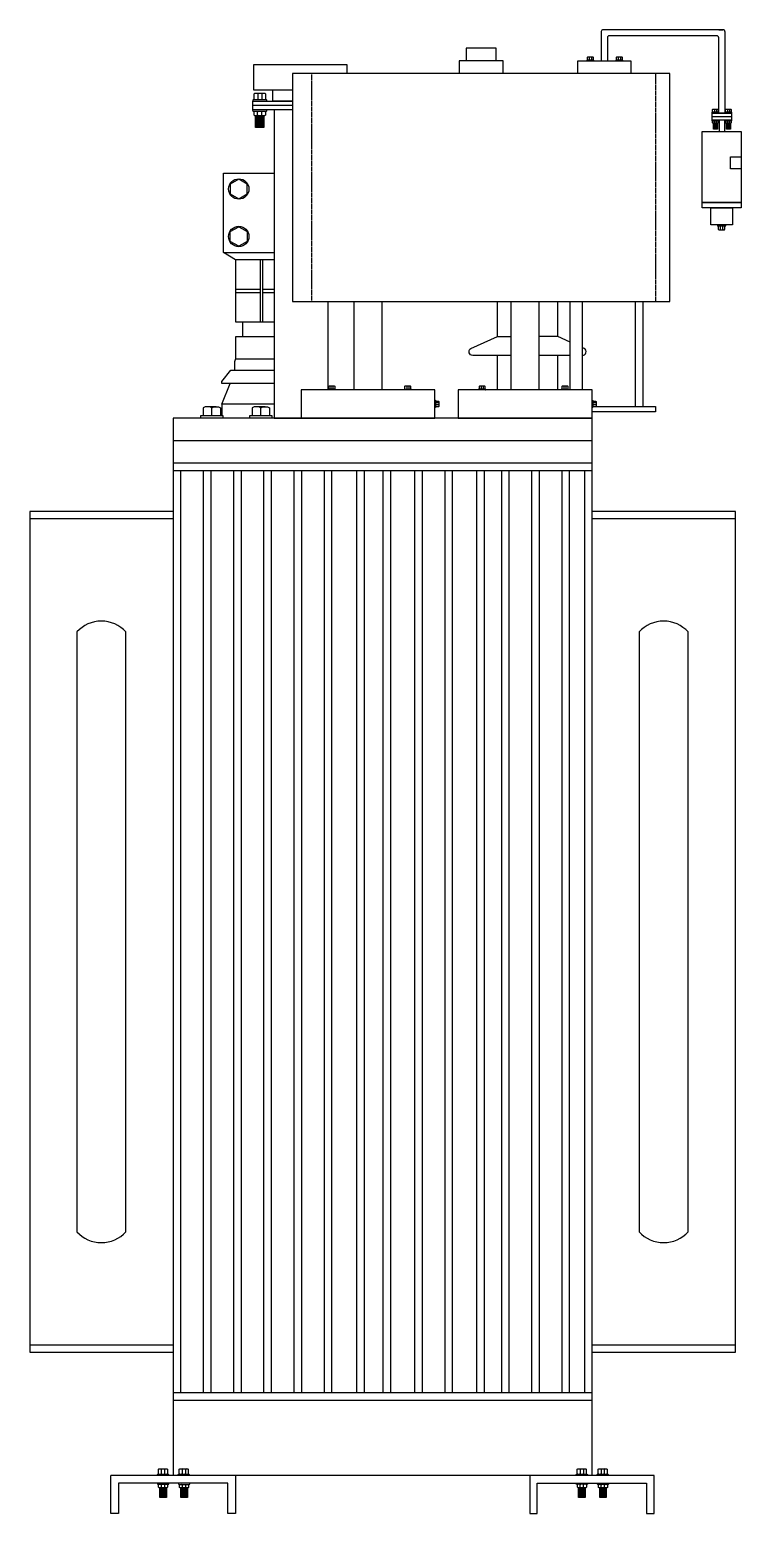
# Model space of a CAD drawing. Header units: millimetres. Extents: x 20927 to 53748, y 38421 to 54891.
# Drawn here: x 42715 to 43658, y 51488 to 53454 of the extents above; entities that cross this region are included whole.
import ezdxf

# ---------------------------------------------------------------- set-up
doc = ezdxf.new("R2010")
doc.units = ezdxf.units.MM
doc.linetypes.add('DASHEDX2', pattern=[1.5, 1, -0.5])
doc.layers.add('Btrans.', color=2, linetype='Continuous')
doc.layers.add('HIGHT', color=8, linetype='Continuous')

# ---------------------------------------------------------------- blocks, each defined once
blk = doc.blocks.new('A$C6F5A6055-flat-4')
at = {"layer": 'HIGHT'}
for p, q in [((0, 262.6), (0, 223.9)), ((161.5, 265.1), (2.5, 265.1)), ((153.3, 257), (10.6, 257)), ((155.8, 265.1), (161.5, 265.1)), ((164, 262.6), (164, 154.7)), ((8.1, 254.5), (8.1, 223.9)), ((155.8, 154.7), (155.8, 254.5)), ((147.6, 159.5), (148.1, 160)), ((147.6, 156.1), (147.6, 159.5)), ((148.1, 160), (149.9, 160)), ((149.5, 160), (149.9, 159.5)), ((149.9, 160), (152.7, 160)), ((150.4, 160), (149.9, 159.5)), ((149.9, 159.5), (149.9, 156.1)), ((152.2, 160), (152.7, 159.5)), ((152.7, 160), (154.6, 160)), ((153.2, 160), (152.7, 159.5)), ((152.7, 159.5), (152.7, 156.1)), ((154.6, 160), (155.1, 159.5)), ((155.1, 159.5), (155.1, 156.1)), ((164.8, 159.5), (165.3, 160)), ((164.8, 156.1), (164.8, 159.5)), ((165.3, 160), (167.1, 160)), ((166.7, 160), (167.1, 159.5)), ((167.6, 160), (167.1, 159.5)), ((167.1, 160), (169.9, 160)), ((167.1, 159.5), (167.1, 156.1)), ((169.4, 160), (169.9, 159.5)), ((170.4, 160), (169.9, 159.5)), ((169.9, 160), (171.8, 160)), ((169.9, 159.5), (169.9, 156.1)), ((171.8, 160), (172.3, 159.5)), ((172.3, 159.5), (172.3, 156.1)), ((147, 149.9), (172.7, 149.9)), ((147.1, 155.6), (155.5, 155.6)), ((155.5, 154.7), (147.1, 154.7)), ((147.1, 145.2), (155.5, 145.2)), ((155.5, 144.2), (147.1, 144.2)), ((147.2, 144.2), (155.1, 144.2)), ((155.5, 155.6), (147.5, 155.6)), ((148.1, 155.6), (147.6, 156.1)), ((147.6, 143.8), (148.1, 144.2)), ((147.6, 141.7), (147.6, 143.8)), ((148.1, 141.3), (147.6, 141.7)), ((148.1, 155.6), (154.6, 155.6)), ((154.6, 144.2), (148.1, 144.2)), ((149.9, 141.3), (148.1, 141.3)), ((148.6, 133.4), (148.6, 141.3)), ((154, 140.9), (148.6, 140.9)), ((154, 140.1), (148.6, 140.1)), ((154, 140.1), (148.6, 140.1)), ((154, 139.2), (148.6, 139.2)), ((154, 139.2), (148.6, 139.2)), ((154, 138.4), (148.6, 138.4)), ((154, 138.4), (148.6, 138.4)), ((149, 154.7), (153.7, 154.7)), ((153.7, 145.2), (149, 145.2)), ((149.9, 156.1), (149.5, 155.6)), ((149.9, 143.8), (149.5, 144.2)), ((149.5, 141.3), (149.9, 141.7)), ((149.9, 156.1), (150.4, 155.6)), ((149.9, 143.8), (150.4, 144.2)), ((149.9, 141.7), (149.9, 143.8)), ((150.4, 141.3), (149.9, 141.7)), ((152.7, 141.3), (149.9, 141.3)), ((152.7, 156.1), (152.2, 155.6)), ((152.7, 143.8), (152.2, 144.2)), ((152.2, 141.3), (152.7, 141.7)), ((152.7, 156.1), (153.2, 155.6)), ((152.7, 143.8), (153.2, 144.2)), ((152.7, 141.7), (152.7, 143.8)), ((153.2, 141.3), (152.7, 141.7)), ((154.6, 141.3), (152.7, 141.3)), ((154, 141.3), (154, 133.4)), ((155.1, 156.1), (154.6, 155.6)), ((154.6, 144.2), (155.1, 143.8)), ((155.1, 141.7), (154.6, 141.3)), ((155.1, 143.8), (155.1, 141.7)), ((164, 154.7), (155.8, 154.7)), ((156.3, 145.2), (156.3, 130.1)), ((163.5, 145.2), (163.5, 130.1)), ((164.3, 155.6), (172.7, 155.6)), ((172.7, 154.7), (164.3, 154.7)), ((164.3, 145.2), (172.7, 145.2)), ((172.7, 144.2), (164.3, 144.2)), ((164.4, 144.2), (172.3, 144.2)), ((172.7, 155.6), (164.7, 155.6)), ((165.3, 155.6), (164.8, 156.1)), ((164.8, 143.8), (165.3, 144.2)), ((164.8, 141.7), (164.8, 143.8)), ((165.3, 141.3), (164.8, 141.7)), ((165.3, 155.6), (171.8, 155.6)), ((171.8, 144.2), (165.3, 144.2)), ((167.1, 141.3), (165.3, 141.3)), ((165.8, 133.4), (165.8, 141.3)), ((171.2, 140.9), (165.8, 140.9)), ((171.2, 140.1), (165.8, 140.1)), ((171.2, 140.1), (165.8, 140.1)), ((171.2, 139.2), (165.8, 139.2)), ((171.2, 139.2), (165.8, 139.2)), ((171.2, 138.4), (165.8, 138.4)), ((171.2, 138.4), (165.8, 138.4)), ((166.2, 154.7), (170.9, 154.7)), ((170.9, 145.2), (166.2, 145.2)), ((167.1, 156.1), (166.7, 155.6)), ((167.1, 143.8), (166.7, 144.2)), ((166.7, 141.3), (167.1, 141.7)), ((167.1, 156.1), (167.6, 155.6)), ((167.1, 143.8), (167.6, 144.2)), ((167.1, 141.7), (167.1, 143.8)), ((167.6, 141.3), (167.1, 141.7)), ((169.9, 141.3), (167.1, 141.3)), ((169.9, 156.1), (169.4, 155.6)), ((169.9, 143.8), (169.4, 144.2)), ((169.4, 141.3), (169.9, 141.7)), ((169.9, 156.1), (170.4, 155.6)), ((169.9, 143.8), (170.4, 144.2)), ((169.9, 141.7), (169.9, 143.8)), ((170.4, 141.3), (169.9, 141.7)), ((171.8, 141.3), (169.9, 141.3)), ((171.2, 141.3), (171.2, 133.4)), ((172.3, 156.1), (171.8, 155.6)), ((171.8, 144.2), (172.3, 143.8)), ((172.3, 141.7), (171.8, 141.3)), ((172.3, 143.8), (172.3, 141.7)), ((154, 137.6), (148.6, 137.6)), ((154, 137.6), (148.6, 137.6)), ((154, 136.7), (148.6, 136.7)), ((154, 136.7), (148.6, 136.7)), ((154, 135.9), (148.6, 135.9)), ((154, 135.9), (148.6, 135.9)), ((154, 135.1), (148.6, 135.1)), ((154, 135.1), (148.6, 135.1)), ((154, 134.2), (148.6, 134.2)), ((154, 134.2), (148.6, 134.2)), ((154, 133.4), (148.6, 133.4)), ((171.2, 137.6), (165.8, 137.6)), ((171.2, 137.6), (165.8, 137.6)), ((171.2, 136.7), (165.8, 136.7)), ((171.2, 136.7), (165.8, 136.7)), ((171.2, 135.9), (165.8, 135.9)), ((171.2, 135.9), (165.8, 135.9)), ((171.2, 135.1), (165.8, 135.1)), ((171.2, 135.1), (165.8, 135.1)), ((171.2, 134.2), (165.8, 134.2)), ((171.2, 134.2), (165.8, 134.2)), ((171.2, 133.4), (165.8, 133.4)), ((164.6, 6.4), (154.5, 6.4)), ((154.5, 5.3), (164.6, 5.3)), ((164.6, 5.3), (155, 5.3)), ((155.7, 5.3), (155.1, 4.7)), ((155.1, 4.7), (155.1, 0.6)), ((155.1, 0.6), (155.7, 0)), ((155.7, 5.3), (163.5, 5.3)), ((156.8, 6.4), (162.4, 6.4)), ((157.9, 4.7), (157.4, 5.3)), ((157.4, 0), (157.9, 0.6)), ((157.9, 4.7), (158.5, 5.3)), ((157.9, 0.6), (157.9, 4.7)), ((158.5, 0), (157.9, 0.6)), ((161.2, 4.7), (160.7, 5.3)), ((160.7, 0), (161.2, 0.6)), ((161.2, 4.7), (161.8, 5.3)), ((161.2, 0.6), (161.2, 4.7)), ((161.8, 0), (161.2, 0.6)), ((164, 4.7), (163.5, 5.3)), ((163.5, 0), (164, 0.6)), ((164, 0.6), (164, 4.7)), ((155.7, 0), (157.9, 0)), ((157.9, 0), (161.2, 0)), ((161.2, 0), (163.5, 0))]:
    blk.add_line(p, q, dxfattribs=at)
for points in [[(147, 154.7), (172.7, 154.7), (172.7, 145.2), (147, 145.2)], [(133.6, 130.1), (185.6, 130.1), (185.6, 36), (133.6, 36)], [(133.6, 36), (185.6, 36), (185.6, 36), (133.6, 36)], [(133.6, 36), (185.6, 36), (185.6, 28.8), (133.6, 28.8)], [(145.2, 28.8), (173.9, 28.8), (173.9, 6.4), (145.2, 6.4)]]:
    blk.add_lwpolyline(points, close=True, dxfattribs=at)
blk.add_lwpolyline([(185.6, 80.5), (171.3, 80.5), (171.3, 96.7), (185.6, 96.7)], dxfattribs=at)
for centre, radius, start, end in [((2.5, 262.6), 2.5, 90, 180), ((10.6, 254.5), 2.5, 90, 180), ((153.3, 254.5), 2.5, 0, 90), ((161.5, 262.6), 2.5, 0, 90), ((147, 155.2), 0.473, 82.7348, 277.2652), ((147, 144.7), 0.473, 82.7348, 277.2652), ((155.6, 155.2), 0.473, 262.7348, 97.2652), ((155.6, 144.7), 0.473, 262.7348, 97.2652), ((164.2, 155.2), 0.473, 82.7348, 277.2652), ((164.2, 144.7), 0.473, 82.7348, 277.2652), ((172.8, 155.2), 0.473, 262.7348, 97.2652), ((172.8, 144.7), 0.473, 262.7348, 97.2652), ((154.4, 5.8), 0.567, 82.7348, 277.2652), ((164.7, 5.8), 0.567, 262.7348, 97.2652)]:
    blk.add_arc(centre, radius, start, end, dxfattribs=at)

msp = doc.modelspace()

# ---------------------------------------------------------------- linework, layer by layer
at = {"layer": 'Btrans.'}
for p, q in [((42905.4, 52939.2), (42905.4, 51537.5)), ((43460.5, 52939.2), (42905.5, 52939.2)), ((43460.4, 52939.2), (43460.4, 51537.5)), ((43460.4, 52909.2), (42905.4, 52909.2)), ((43460.4, 52879.2), (42905.4, 52879.2)), ((43460.4, 52869.2), (42905.4, 52869.2)), ((42905.4, 52805.4), (42715.4, 52805.4)), ((43650.4, 52805.4), (43460.4, 52805.4)), ((42715.4, 51711), (42905.4, 51711)), ((43460.4, 51711), (43650.4, 51711)), ((42905.4, 51647.5), (43460.4, 51647.5)), ((42905.4, 51637.5), (43460.4, 51637.5))]:
    msp.add_line(p, q, dxfattribs=at)
for points in [[(42905.4, 52815.4), (42715.4, 52815.4), (42715.4, 51701), (42905.4, 51701)], [(43460.4, 51701), (43650.4, 51701), (43650.4, 52815.4), (43460.4, 52815.4)], [(43377.9, 51537.5), (43377.9, 51487.5), (43387.9, 51487.5), (43387.9, 51527.5), (43532.9, 51527.5), (43532.9, 51487.5), (43542.9, 51487.5), (43542.9, 51537.5), (42822.9, 51537.5)], [(42987.9, 51537.5), (42987.9, 51487.5), (42977.9, 51487.5), (42977.9, 51527.5), (42832.9, 51527.5), (42832.9, 51487.5), (42822.9, 51487.5), (42822.9, 51537.5)]]:
    msp.add_lwpolyline(points, dxfattribs=at)
at = {"layer": 'HIGHT'}
for p, q in [((43456.9, 53417.4), (43456.9, 53414)), ((43459.6, 53417.4), (43459.6, 53414)), ((43495.3, 53417.4), (43495.3, 53414)), ((43498.1, 53417.4), (43498.1, 53414)), ((43018.5, 53369.8), (43017.5, 53368.8)), ((43024, 53369.8), (43023.1, 53368.8)), ((43017.5, 53362), (43018.5, 53361)), ((43023.1, 53362), (43024, 53361)), ((43025.6, 53339.2), (43014.8, 53339.2)), ((43025.6, 53337.5), (43014.8, 53337.5)), ((43025.6, 53335.8), (43014.8, 53335.8)), ((43025.6, 53334.1), (43014.8, 53334.1)), ((43025.6, 53332.5), (43014.8, 53332.5)), ((43025.6, 53330.8), (43014.8, 53330.8)), ((43017.4, 53344.9), (43018.4, 53345.8)), ((43018.4, 53339.9), (43017.4, 53340.8)), ((43023, 53344.9), (43023.9, 53345.8)), ((43023.9, 53339.9), (43023, 53340.8)), ((43025.6, 53329.1), (43014.8, 53329.1)), ((43025.6, 53327.4), (43014.8, 53327.4)), ((43025.6, 53325.8), (43014.8, 53325.8)), ((43020.9, 53148.8), (43020.9, 53066.8)), ((43023.9, 53148.8), (43023.9, 53066.8)), ((42987.9, 53109.9), (43020.9, 53109.9)), ((42987.9, 53105.8), (43020.9, 53105.8)), ((43023.9, 53109.9), (43039.3, 53109.9)), ((43023.9, 53105.8), (43039.3, 53105.8)), ((43335.1, 53047.1), (43353.1, 53047.1)), ((43415.1, 53047.1), (43390.6, 53047.1)), ((43335.1, 52976.7), (43335.1, 53022.1)), ((43431.4, 53022.1), (43390.6, 53022.1)), ((43415.1, 52976.7), (43415.1, 53022.1)), ((42969.9, 52957.8), (42980.9, 52984.8)), ((43113.9, 52982), (43114.4, 52981.5)), ((43114.4, 52978.1), (43113.9, 52977.6)), ((43117.6, 52982), (43117.1, 52981.5)), ((43117.1, 52978.1), (43117.6, 52977.6)), ((43215.4, 52982), (43215, 52981.5)), ((43215, 52978.1), (43215.4, 52977.6)), ((43218.2, 52982), (43217.7, 52981.5)), ((43217.7, 52978.1), (43218.2, 52977.6)), ((43313.1, 52982), (43313.5, 52981.5)), ((43313.5, 52978.1), (43313.1, 52977.6)), ((43316.8, 52982), (43316.3, 52981.5)), ((43316.3, 52978.1), (43316.8, 52977.6)), ((43422.7, 52982), (43423.2, 52981.5)), ((43423.2, 52978.1), (43422.7, 52977.6)), ((43426.4, 52982), (43425.9, 52981.5)), ((43425.9, 52978.1), (43426.4, 52977.6)), ((43253.7, 52959.3), (43253.2, 52959.8)), ((43253.7, 52956.6), (43253.2, 52956.1)), ((43257.6, 52959.8), (43257.1, 52959.3)), ((43257.6, 52956.1), (43257.1, 52956.6)), ((43461.9, 52959.3), (43461.4, 52959.8)), ((43461.9, 52956.6), (43461.4, 52956.1)), ((43465.8, 52959.8), (43465.3, 52959.3)), ((43465.8, 52956.1), (43465.3, 52956.6)), ((42950.9, 52954.3), (42962.4, 52954.3)), ((43015.9, 52954.3), (43027.4, 52954.3)), ((42915.4, 52869.2), (42915.4, 51647.2)), ((42945.4, 52869.2), (42945.4, 51647.2)), ((42955.4, 52869.2), (42955.4, 51647.2)), ((42985.4, 52869.2), (42985.4, 51647.2)), ((42995.4, 52869.2), (42995.4, 51647.2)), ((43025.4, 52869.2), (43025.4, 51647.2)), ((43035.4, 52869.2), (43035.4, 51647.2)), ((43065.4, 52869.2), (43065.4, 51647.2)), ((43075.4, 52869.2), (43075.4, 51647.2)), ((43105.4, 52869.2), (43105.4, 51647.2)), ((43115.4, 52869.2), (43115.4, 51647.2)), ((43148.4, 52869.2), (43148.4, 51647.2)), ((43158.4, 52869.2), (43158.4, 51647.2)), ((43183.3, 52870.3), (43183.3, 51648.2)), ((43193.3, 52870.3), (43193.3, 51648.2)), ((43225.4, 52869.2), (43225.4, 51647.2)), ((43235.4, 52869.2), (43235.4, 51647.2)), ((43265.4, 52869.2), (43265.4, 51647.2)), ((43275.4, 52869.2), (43275.4, 51647.2)), ((43307.4, 52869.2), (43307.4, 51647.2)), ((43317.4, 52869.2), (43317.4, 51647.2)), ((43340.4, 52869.2), (43340.4, 51647.2)), ((43350.4, 52869.2), (43350.4, 51647.2)), ((43380.4, 52869.2), (43380.4, 51647.2)), ((43390.4, 52869.2), (43390.4, 51647.2)), ((43420.4, 52869.2), (43420.4, 51647.2)), ((43430.4, 52869.2), (43430.4, 51647.2)), ((43450.4, 52869.2), (43450.4, 51647.2)), ((42889.7, 51540.1), (42889, 51539.3)), ((42894.2, 51540.1), (42894.9, 51539.3)), ((42916.6, 51546.7), (42917.4, 51545.9)), ((42921, 51546.7), (42921.8, 51545.9)), ((43444.7, 51540.1), (43444, 51539.3)), ((43449.2, 51540.1), (43449.9, 51539.3)), ((43471.6, 51546.7), (43472.4, 51545.9)), ((43476, 51546.7), (43476.8, 51545.9)), ((42896.5, 51520.7), (42887.8, 51520.7)), ((42890, 51522), (42890, 51525.3)), ((42894.4, 51525.3), (42895.1, 51526)), ((42895.1, 51521.3), (42894.4, 51522)), ((42924.3, 51520.6), (42915.7, 51520.6)), ((42917.8, 51525.2), (42918.6, 51525.9)), ((42918.6, 51521.2), (42917.8, 51521.9)), ((42922.2, 51521.9), (42922.2, 51525.2)), ((43451.5, 51520.7), (43442.8, 51520.7)), ((43445, 51525.3), (43445.7, 51526)), ((43445.7, 51521.3), (43445, 51522)), ((43449.4, 51522), (43449.4, 51525.3)), ((43479.3, 51520.6), (43470.7, 51520.6)), ((43472.8, 51525.2), (43473.6, 51525.9)), ((43473.6, 51521.2), (43472.8, 51521.9)), ((43477.2, 51521.9), (43477.2, 51525.2)), ((42896.5, 51519.4), (42887.8, 51519.4)), ((42896.5, 51518), (42887.8, 51518)), ((42896.5, 51516.7), (42887.8, 51516.7)), ((42896.5, 51515.4), (42887.8, 51515.4)), ((42896.5, 51514), (42887.8, 51514)), ((42896.5, 51512.7), (42887.8, 51512.7)), ((42896.5, 51511.3), (42887.8, 51511.3)), ((42896.5, 51510), (42887.8, 51510)), ((42924.3, 51519.3), (42915.7, 51519.3)), ((42924.3, 51517.9), (42915.7, 51517.9)), ((42924.3, 51516.6), (42915.7, 51516.6)), ((42924.3, 51515.2), (42915.7, 51515.2)), ((42924.3, 51513.9), (42915.7, 51513.9)), ((42924.3, 51512.6), (42915.7, 51512.6)), ((42924.3, 51511.2), (42915.7, 51511.2)), ((42924.3, 51509.9), (42915.7, 51509.9)), ((43451.5, 51519.4), (43442.8, 51519.4)), ((43451.5, 51518), (43442.8, 51518)), ((43451.5, 51516.7), (43442.8, 51516.7)), ((43451.5, 51515.4), (43442.8, 51515.4)), ((43451.5, 51514), (43442.8, 51514)), ((43451.5, 51512.7), (43442.8, 51512.7)), ((43451.5, 51511.3), (43442.8, 51511.3)), ((43451.5, 51510), (43442.8, 51510)), ((43479.3, 51519.3), (43470.7, 51519.3)), ((43479.3, 51517.9), (43470.7, 51517.9)), ((43479.3, 51516.6), (43470.7, 51516.6)), ((43479.3, 51515.2), (43470.7, 51515.2)), ((43479.3, 51513.9), (43470.7, 51513.9)), ((43479.3, 51512.6), (43470.7, 51512.6)), ((43479.3, 51511.2), (43470.7, 51511.2)), ((43479.3, 51509.9), (43470.7, 51509.9))]:
    msp.add_line(p, q, dxfattribs=at)
at = {"layer": 'HIGHT', "linetype": 'DASHEDX2'}
for p, q in [((43088.7, 53395.8), (43088.7, 53093.5)), ((43544.9, 53093.5), (43544.9, 53395.8))]:
    msp.add_line(p, q, dxfattribs=at)
at = {"layer": 'HIGHT'}
for points in [[(43333.4, 53412.5), (43333.4, 53429.3), (43293.9, 53429.3), (43293.9, 53412.5)], [(43342.8, 53395.8), (43342.8, 53412.5), (43284.6, 53412.5), (43284.6, 53395.8)], [(43441.8, 53395.8), (43441.8, 53412.5), (43512, 53412.5), (43512, 53395.8)], [(43455, 53413.5), (43454.5, 53414), (43454.5, 53417.4), (43455, 53417.9), (43461.5, 53417.9), (43462, 53417.4), (43462, 53414), (43461.5, 53413.5)], [(43457.3, 53417.9), (43456.9, 53417.4), (43456.4, 53417.9)], [(43457.3, 53413.5), (43456.9, 53414), (43456.4, 53413.5)], [(43459.1, 53417.9), (43459.6, 53417.4), (43460.1, 53417.9)], [(43460.1, 53413.5), (43459.6, 53414), (43459.1, 53413.5)], [(43493.4, 53413.5), (43493, 53414), (43493, 53417.4), (43493.4, 53417.9), (43500, 53417.9), (43500.4, 53417.4), (43500.4, 53414), (43500, 53413.5)], [(43495.8, 53417.9), (43495.3, 53417.4), (43494.8, 53417.9)], [(43495.8, 53413.5), (43495.3, 53414), (43494.8, 53413.5)], [(43497.6, 53417.9), (43498.1, 53417.4), (43498.5, 53417.9)], [(43498.5, 53413.5), (43498.1, 53414), (43497.6, 53413.5)], [(43063.7, 53373.8), (43012.5, 53373.8), (43012.5, 53407.8), (43135.6, 53407.8), (43135.6, 53395.8)], [(43013.8, 53361), (43012.9, 53362), (43012.9, 53368.8), (43013.8, 53369.8), (43026.8, 53369.8), (43027.8, 53368.8), (43027.8, 53362), (43026.8, 53361)], [(43016.6, 53369.8), (43017.5, 53368.8), (43017.5, 53362), (43016.6, 53361)], [(43022.1, 53369.8), (43023.1, 53368.8), (43023.1, 53362), (43022.1, 53361)], [(43063.7, 53359.1), (43037.6, 53359.1), (43037.6, 53373.8)], [(43063.7, 53347.9), (43011.1, 53347.9), (43011.1, 53359.2), (43063.7, 53359.2)], [(43063.7, 53353.5), (43011.1, 53353.5)], [(43026.7, 53345.8), (43027.7, 53344.9), (43027.7, 53340.8), (43026.7, 53339.9), (43013.7, 53339.9), (43012.7, 53340.8), (43012.7, 53344.9), (43013.7, 53345.8)], [(43025.6, 53339.9), (43025.6, 53324.1), (43014.8, 53324.1), (43014.8, 53339.9)], [(43016.5, 53339.9), (43017.4, 53340.8), (43017.4, 53344.9), (43016.5, 53345.8)], [(43022, 53339.9), (43023, 53340.8), (43023, 53344.9), (43022, 53345.8)], [(43039.3, 53347.9), (43039.3, 52939.2), (43252.2, 52939.2), (43252.2, 52976.7), (43075, 52976.7), (43075, 52939.2)], [(42972.4, 53158.8), (42972.4, 53263.8), (43039.3, 53263.8)], [(42987.9, 53148.8), (42972.4, 53158.8), (43039.3, 53158.8)], [(43039.3, 53148.8), (42987.9, 53148.8), (42987.9, 53066.8), (43039.3, 53066.8)], [(43110.6, 53093.5), (43110.6, 52976.7)], [(43144.9, 53093.5), (43144.9, 52976.7)], [(43182.4, 52976.7), (43182.4, 53093.5)], [(43353.1, 53093.5), (43353.1, 52976.7)], [(43390.6, 52976.7), (43390.6, 53093.5)], [(43431.4, 53039.8), (43415.1, 53047.1), (43415.1, 53093.5)], [(43431.4, 52976.7), (43431.4, 53093.5)], [(43447.5, 53093.5), (43447.5, 52976.7)], [(43518.3, 52954.4), (43518.3, 53093.5)], [(43527.8, 53093.5), (43527.8, 52954.4)], [(42998.7, 53066.8), (42997.4, 53065.5), (42997.4, 53046.8)], [(43039.3, 53046.7), (42987.9, 53046.8), (42987.9, 53017.8), (43039.3, 53017.8)], [(42987.9, 53017.8), (42986.9, 53013.8), (42986.9, 53002.8)], [(43039.3, 52984.8), (42969.9, 52984.8), (42969.9, 52987.8), (42981.9, 53002.8), (43039.3, 53002.8)], [(43112.5, 52977.6), (43112, 52978.1), (43112, 52981.5), (43112.5, 52982), (43119, 52982), (43119.5, 52981.5), (43119.5, 52978.1), (43119, 52977.6)], [(43114.8, 52982), (43114.4, 52981.5), (43114.4, 52978.1), (43114.8, 52977.6)], [(43116.7, 52982), (43117.1, 52981.5), (43117.1, 52978.1), (43116.7, 52977.6)], [(43213.1, 52977.6), (43212.6, 52978.1), (43212.6, 52981.5), (43213.1, 52982), (43219.6, 52982), (43220.1, 52981.5), (43220.1, 52978.1), (43219.6, 52977.6)], [(43214.5, 52982), (43215, 52981.5), (43215, 52978.1), (43214.5, 52977.6)], [(43217.2, 52982), (43217.7, 52981.5), (43217.7, 52978.1), (43217.2, 52977.6)], [(43311.7, 52977.6), (43311.2, 52978.1), (43311.2, 52981.5), (43311.7, 52982), (43318.2, 52982), (43318.6, 52981.5), (43318.6, 52978.1), (43318.2, 52977.6)], [(43314, 52982), (43313.5, 52981.5), (43313.5, 52978.1), (43314, 52977.6)], [(43315.8, 52982), (43316.3, 52981.5), (43316.3, 52978.1), (43315.8, 52977.6)], [(43421.3, 52977.6), (43420.8, 52978.1), (43420.8, 52981.5), (43421.3, 52982), (43427.8, 52982), (43428.3, 52981.5), (43428.3, 52978.1), (43427.8, 52977.6)], [(43423.6, 52982), (43423.2, 52981.5), (43423.2, 52978.1), (43423.6, 52977.6)], [(43425.5, 52982), (43425.9, 52981.5), (43425.9, 52978.1), (43425.5, 52977.6)], [(43039.3, 52957.8), (42969.9, 52957.8), (42969.9, 52942.6)], [(43253.2, 52961.2), (43253.7, 52961.7), (43257.1, 52961.7), (43257.6, 52961.2), (43257.6, 52954.7), (43257.1, 52954.2), (43253.7, 52954.2), (43253.2, 52954.7)], [(43257.6, 52958.9), (43257.1, 52959.3), (43253.7, 52959.3), (43253.2, 52958.9)], [(43257.6, 52957), (43257.1, 52956.6), (43253.7, 52956.6), (43253.2, 52957)], [(43461.4, 52961.2), (43461.9, 52961.7), (43465.3, 52961.7), (43465.8, 52961.2), (43465.8, 52954.7), (43465.3, 52954.2), (43461.9, 52954.2), (43461.4, 52954.7)], [(43465.8, 52958.9), (43465.3, 52959.3), (43461.9, 52959.3), (43461.4, 52958.9)], [(43465.8, 52957), (43465.3, 52956.6), (43461.9, 52956.6), (43461.4, 52957)], [(42942, 52939.2), (42942, 52942.6), (42971.4, 52942.6), (42971.4, 52939.2)], [(43007, 52939.2), (43007, 52942.6), (43036.4, 52942.6), (43036.4, 52939.2)], [(43460.5, 52954.4), (43544.5, 52954.4), (43544.5, 52947.6), (43460.5, 52947.6)], [(42886.7, 51539.3), (42886, 51540.1), (42886, 51545.9), (42886.7, 51546.7), (42897.2, 51546.7), (42897.9, 51545.9), (42897.9, 51540.1), (42897.2, 51539.3)], [(42889, 51546.7), (42889.7, 51545.9), (42890.5, 51546.7)], [(42889.7, 51545.9), (42889.7, 51540.1), (42890.5, 51539.3)], [(42893.4, 51546.7), (42894.2, 51545.9), (42894.9, 51546.7)], [(42894.2, 51545.9), (42894.2, 51540.1), (42893.4, 51539.3)], [(42914.4, 51539.3), (42913.6, 51540.1), (42913.6, 51545.9), (42914.4, 51546.7), (42924.8, 51546.7), (42925.5, 51545.9), (42925.5, 51540.1), (42924.8, 51539.3)], [(42918.1, 51539.3), (42917.4, 51540.1), (42916.6, 51539.3)], [(42918.1, 51546.7), (42917.4, 51545.9), (42917.4, 51540.1)], [(42921, 51539.3), (42921.8, 51540.1), (42922.5, 51539.3)], [(42922.5, 51546.7), (42921.8, 51545.9), (42921.8, 51540.1)], [(43441.7, 51539.3), (43441, 51540.1), (43441, 51545.9), (43441.7, 51546.7), (43452.2, 51546.7), (43452.9, 51545.9), (43452.9, 51540.1), (43452.2, 51539.3)], [(43444, 51546.7), (43444.7, 51545.9), (43445.5, 51546.7)], [(43444.7, 51545.9), (43444.7, 51540.1), (43445.5, 51539.3)], [(43448.4, 51546.7), (43449.2, 51545.9), (43449.9, 51546.7)], [(43449.2, 51545.9), (43449.2, 51540.1), (43448.4, 51539.3)], [(43469.4, 51539.3), (43468.6, 51540.1), (43468.6, 51545.9), (43469.4, 51546.7), (43479.8, 51546.7), (43480.5, 51545.9), (43480.5, 51540.1), (43479.8, 51539.3)], [(43473.1, 51539.3), (43472.4, 51540.1), (43471.6, 51539.3)], [(43473.1, 51546.7), (43472.4, 51545.9), (43472.4, 51540.1)], [(43476, 51539.3), (43476.8, 51540.1), (43477.5, 51539.3)], [(43477.5, 51546.7), (43476.8, 51545.9), (43476.8, 51540.1)], [(42897.4, 51526), (42898.1, 51525.3), (42898.1, 51522), (42897.4, 51521.3), (42887, 51521.3), (42886.2, 51522), (42886.2, 51525.3), (42887, 51526)], [(42896.5, 51521.3), (42896.5, 51508.7), (42887.8, 51508.7), (42887.8, 51521.3)], [(42889.2, 51526), (42890, 51525.3), (42890.7, 51526)], [(42890.7, 51521.3), (42890, 51522), (42889.2, 51521.3)], [(42893.6, 51521.3), (42894.4, 51522), (42894.4, 51525.3), (42893.6, 51526)], [(42925.2, 51525.9), (42926, 51525.2), (42926, 51521.9), (42925.2, 51521.2), (42914.8, 51521.2), (42914.1, 51521.9), (42914.1, 51525.2), (42914.8, 51525.9)], [(42924.3, 51521.2), (42924.3, 51508.5), (42915.7, 51508.5), (42915.7, 51521.2)], [(42917.1, 51521.2), (42917.8, 51521.9), (42917.8, 51525.2), (42917.1, 51525.9)], [(42921.5, 51525.9), (42922.2, 51525.2), (42923, 51525.9)], [(42923, 51521.2), (42922.2, 51521.9), (42921.5, 51521.2)], [(43452.4, 51526), (43453.1, 51525.3), (43453.1, 51522), (43452.4, 51521.3), (43442, 51521.3), (43441.2, 51522), (43441.2, 51525.3), (43442, 51526)], [(43451.5, 51521.3), (43451.5, 51508.7), (43442.8, 51508.7), (43442.8, 51521.3)], [(43444.2, 51521.3), (43445, 51522), (43445, 51525.3), (43444.2, 51526)], [(43448.6, 51526), (43449.4, 51525.3), (43450.1, 51526)], [(43450.1, 51521.3), (43449.4, 51522), (43448.6, 51521.3)], [(43480.2, 51525.9), (43481, 51525.2), (43481, 51521.9), (43480.2, 51521.2), (43469.8, 51521.2), (43469.1, 51521.9), (43469.1, 51525.2), (43469.8, 51525.9)], [(43479.3, 51521.2), (43479.3, 51508.5), (43470.7, 51508.5), (43470.7, 51521.2)], [(43472.1, 51521.2), (43472.8, 51521.9), (43472.8, 51525.2), (43472.1, 51525.9)], [(43476.5, 51525.9), (43477.2, 51525.2), (43478, 51525.9)], [(43478, 51521.2), (43477.2, 51521.9), (43476.5, 51521.2)]]:
    msp.add_lwpolyline(points, dxfattribs=at)
for points in [[(43462.5, 53412.5, 1.135579), (43462.5, 53413.5), (43454, 53413.5, 1.135579), (43454, 53412.5)], [(43500.9, 53412.5, 1.135579), (43500.9, 53413.5), (43492.5, 53413.5, 1.135579), (43492.5, 53412.5)], [(43028.7, 53359.2, 1.135579), (43028.7, 53361), (43011.9, 53361, 1.135579), (43011.9, 53359.2)], [(43353.1, 53022.1), (43302.6, 53022.1, -0.753517), (43299.9, 53031.4), (43335.1, 53047.1), (43335.1, 53093.5)], [(43447.5, 53022.1), (43447.6, 53022.1, 0.753517), (43450.2, 53031.4), (43447.5, 53032.6)], [(43120, 52976.7, 1.135579), (43120, 52977.6), (43111.5, 52977.6, 1.135579), (43111.5, 52976.7)], [(43212.1, 52976.7, -1.135579), (43212.1, 52977.6), (43220.6, 52977.6, -1.135579), (43220.6, 52976.7)], [(43319.1, 52976.7, 1.135579), (43319.1, 52977.6), (43310.7, 52977.6, 1.135579), (43310.7, 52976.7)], [(43420.3, 52976.7, -1.135579), (43420.3, 52977.6), (43428.8, 52977.6, -1.135579), (43428.8, 52976.7)], [(43252.2, 52962.2, -1.135579), (43253.2, 52962.2), (43253.2, 52953.7, -1.135579), (43252.2, 52953.7)], [(43460.5, 52962.2, -1.135579), (43461.4, 52962.2), (43461.4, 52953.7, -1.135579), (43460.5, 52953.7)], [(42956.7, 52942.6), (42956.7, 52952.7, 0.27283), (42945.1, 52952.7), (42945.1, 52942.6)], [(42956.7, 52952.7, -0.27283), (42968.2, 52952.7), (42968.2, 52942.6)], [(43021.7, 52952.7, 0.27283), (43010.1, 52952.7), (43010.1, 52942.6)], [(43021.7, 52942.6), (43021.7, 52952.7, -0.27283), (43033.2, 52952.7), (43033.2, 52942.6)]]:
    msp.add_lwpolyline(points, format="xyb", dxfattribs=at)
for points in [[(43563.7, 53395.8), (43063.7, 53395.8), (43063.7, 53093.5), (43563.7, 53093.5)], [(43003.6, 53249.3), (42992.4, 53255.8), (42981.2, 53249.3), (42981.2, 53236.4), (42992.4, 53229.9), (43003.6, 53236.4)], [(43003.6, 53173.4), (42992.4, 53166.9), (42981.2, 53173.4), (42981.2, 53186.3), (42992.4, 53192.8), (43003.6, 53186.3)], [(43460.5, 52939.2), (43460.5, 52976.7), (43283.2, 52976.7), (43283.2, 52939.2)]]:
    msp.add_lwpolyline(points, close=True, dxfattribs=at)
for points in [[(43028.6, 53345.8, 1.135579), (43028.6, 53347.7), (43011.8, 53347.7, 1.135579), (43011.8, 53345.8)], [(42777.9, 52655.7), (42777.9, 51860.7, 0.442355), (42842.9, 51860.7), (42842.9, 52655.7, 0.442355)], [(43522.9, 52655.7), (43522.9, 51860.7, 0.442355), (43587.9, 51860.7), (43587.9, 52655.7, 0.442355)], [(42898.7, 51539.3, -0.940941), (42898.7, 51537.5), (42885.2, 51537.5, -0.940941), (42885.2, 51539.3)], [(42898.9, 51526, 1.149236), (42898.9, 51527.5), (42885.4, 51527.5, 1.149236), (42885.4, 51526)], [(42926.3, 51537.5), (42912.8, 51537.5, -0.940941), (42912.8, 51539.3), (42926.3, 51539.3, -0.940941)], [(42926.8, 51527.4), (42913.3, 51527.4, 1.149236), (42913.3, 51525.9), (42926.8, 51525.9, 1.149236)], [(43453.7, 51539.3, -0.940941), (43453.7, 51537.5), (43440.2, 51537.5, -0.940941), (43440.2, 51539.3)], [(43453.9, 51526), (43440.4, 51526, -1.149236), (43440.4, 51527.5), (43453.9, 51527.5, -1.149236)], [(43481.3, 51537.5), (43467.8, 51537.5, -0.940941), (43467.8, 51539.3), (43481.3, 51539.3, -0.940941)], [(43481.8, 51525.9), (43468.3, 51525.9, -1.149236), (43468.3, 51527.4), (43481.8, 51527.4, -1.149236)]]:
    msp.add_lwpolyline(points, format="xyb", close=True, dxfattribs=at)
for centre in [(42992.4, 53242.8), (42992.4, 53179.8)]:
    msp.add_circle(centre, 13.5, dxfattribs=at)

# ---------------------------------------------------------------- block references
msp.add_blockref('A$C6F5A6055-flat-4', (43472.7, 53188.8))

doc.saveas('drawing.dxf')
